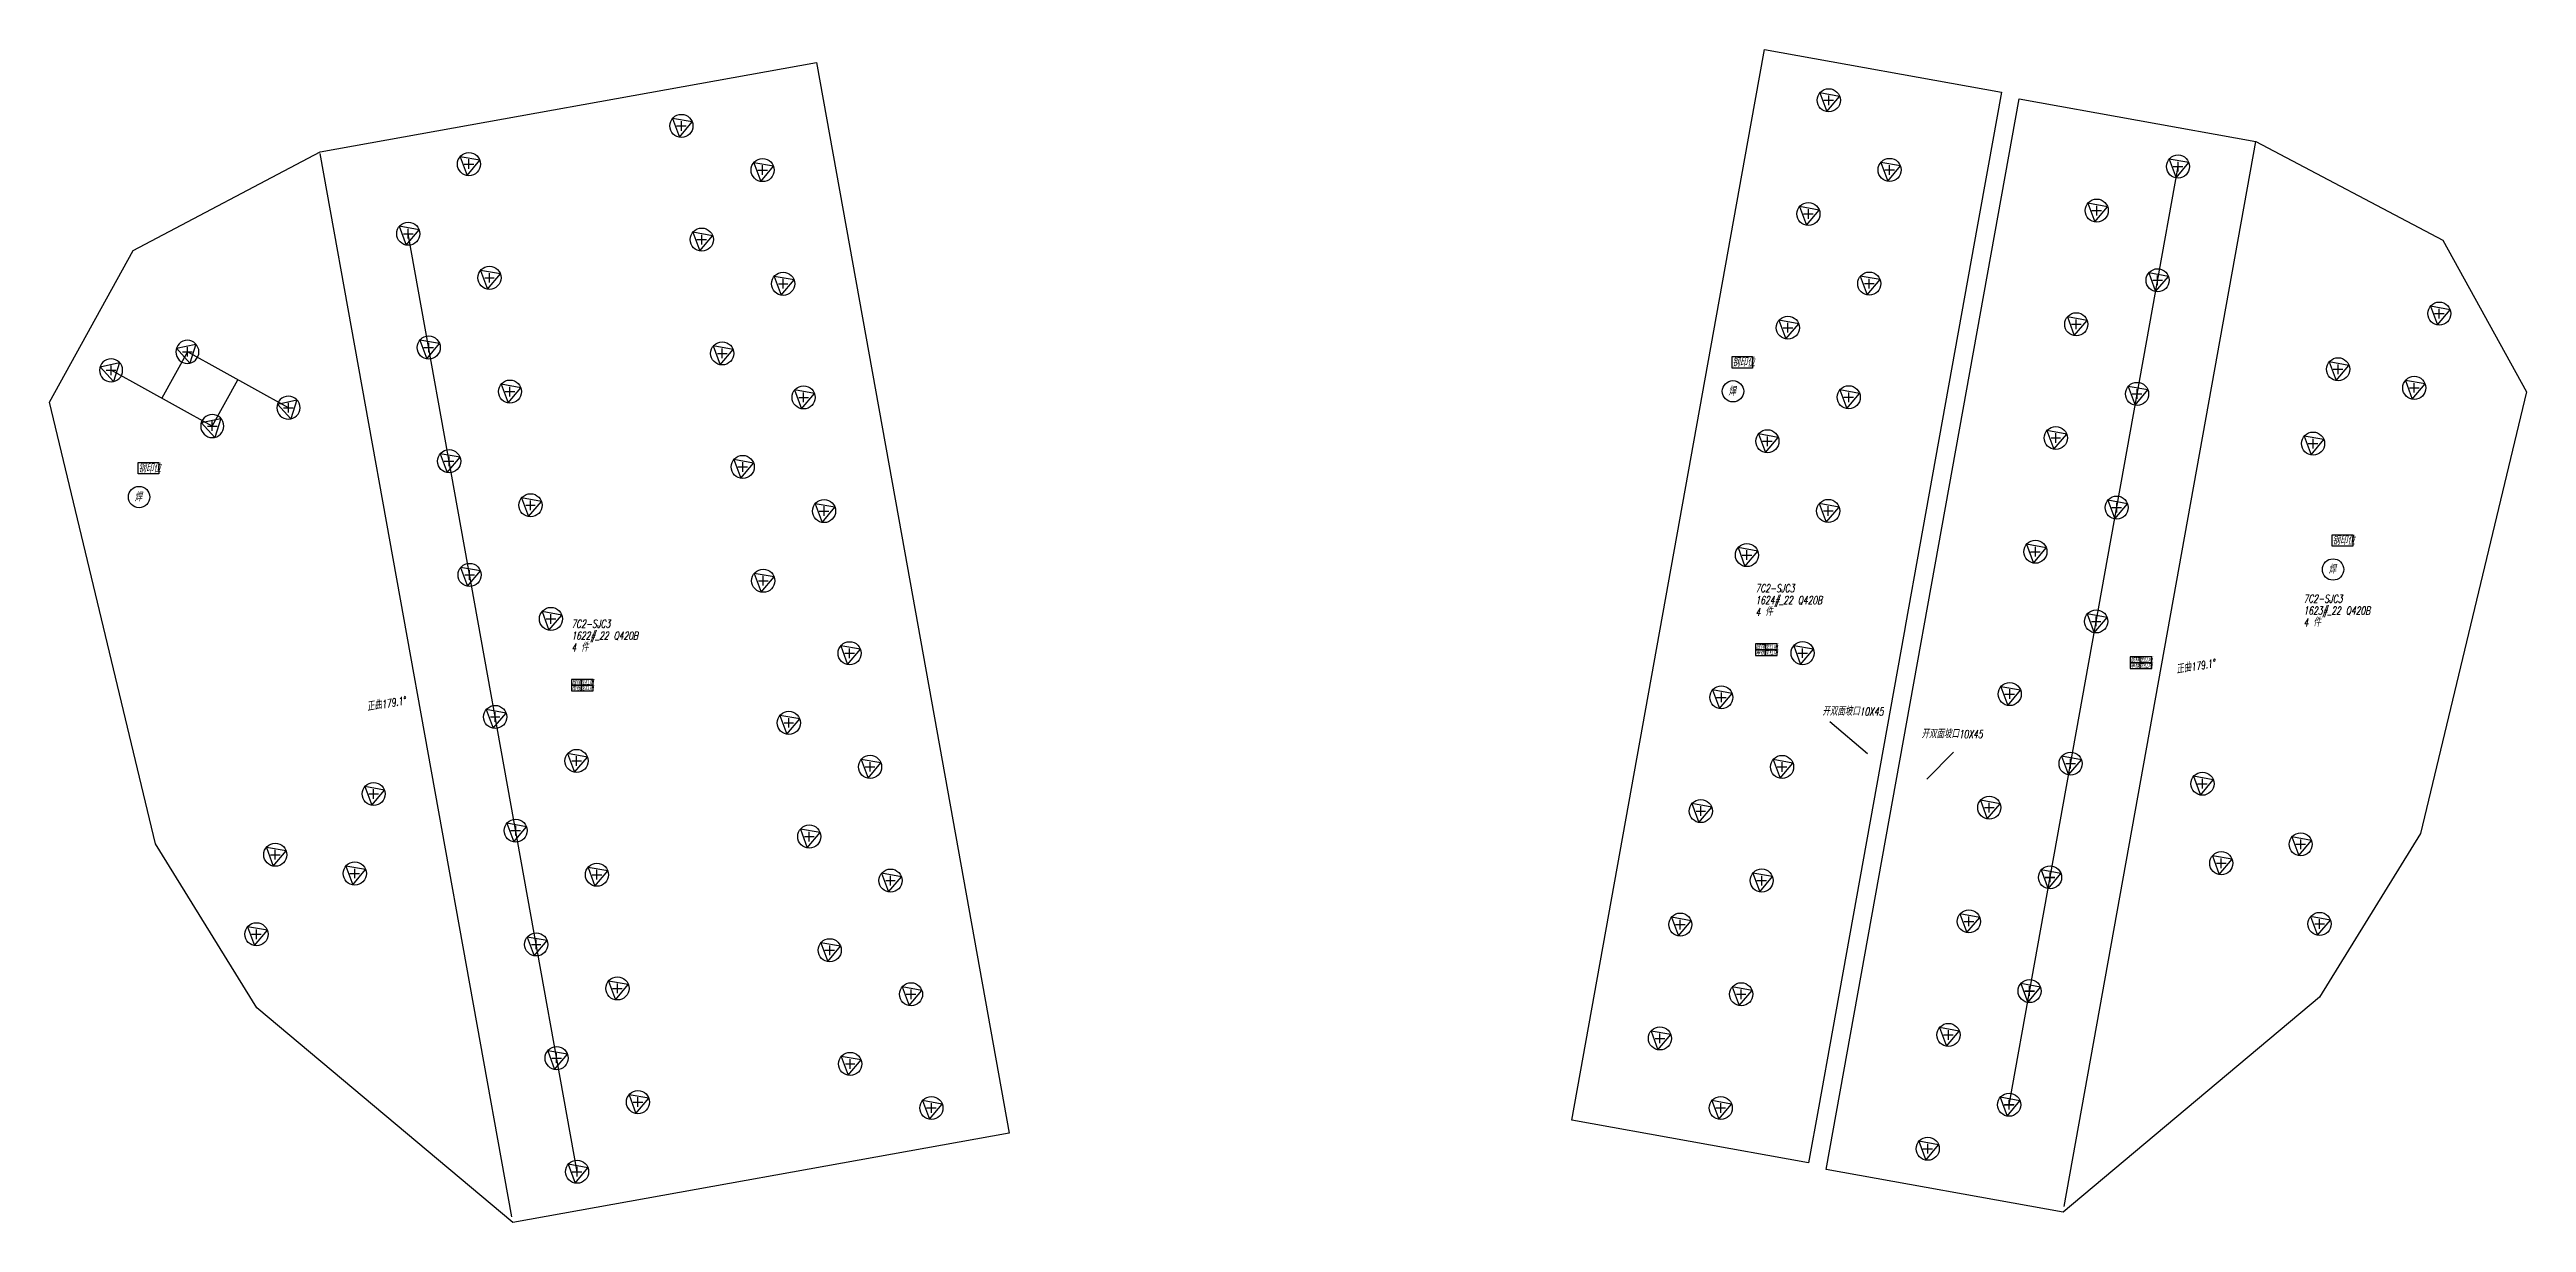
# Model space of a CAD drawing. Header units: millimetres. Extents: x -70.1 to 12, y -14.6 to 1.8.
# Drawn here: x 3.782 to 6.355, y -4.751 to -3.533 of the extents above; entities that cross this region are included whole.
import ezdxf
from ezdxf.enums import TextEntityAlignment as Align

# ---------------------------------------------------------------- set-up
doc = ezdxf.new("R2010")
doc.units = ezdxf.units.MM
doc.header["$LTSCALE"] = 0.035
doc.header["$PDMODE"] = 2
doc.header["$PDSIZE"] = 0.005
for name, color, linetype in [('0co1', 7, 'Continuous'), ('3018', 7, 'Continuous'), ('文字', 100, 'Continuous'), ('板形', 255, 'Continuous'), ('标注', 132, 'Continuous'), ('签名', 141, 'Continuous')]:
    doc.layers.add(name, color=color, linetype=linetype)
doc.styles.add('HZ', font='txt.shx', dxfattribs={"width": 0.7, "oblique": 12, "bigfont": 'hztxt.shx'})
doc.styles.get("Standard").update_dxf_attribs({"font": 'txt', "width": 0.7, "oblique": 12})
doc.dimstyles.new('ISO-25', dxfattribs={"dimtxt": 2.5, "dimasz": 0.0025, "dimexe": 1.25, "dimexo": 0.625, "dimtad": 1, "dimtxsty": 'Standard', "dimcen": 2.5, "dimadec": 0, "dimazin": 0, "dimtfac": 1, "dimtmove": 0, "dimatfit": 3, "dimfxl": 0, "dimarcsym": 0})

msp = doc.modelspace()

# ---------------------------------------------------------------- texts
at = {"layer": '3018', "color": 7, "linetype": 'Continuous', "style": 'HZ', "oblique": 12, "width": 0.7}
for s, p in [('钢印位', (5.5299, -3.8623)), ('焊', (5.5258, -3.8923)), ('钢印位', (3.8746, -3.9723)), ('焊', (3.8705, -4.0022)), ('钢印位', (6.1532, -4.0474)), ('焊', (6.1491, -4.0774)), ('开双面坡口10X45', (5.6234, -4.2248)), ('开双面坡口10X45', (5.7264, -4.2482))]:
    msp.add_text(s, height=0.00821, dxfattribs=at).set_placement(p)
at = {"layer": '文字', "color": 1, "style": 'HZ', "oblique": 12, "width": 0.7}
for s, p in [('7C2-SJC3', (5.554, -4.0967)), ('4 件', (5.554, -4.1214)), ('1624#_22 Q420B', (5.554, -4.1091)), ('7C2-SJC3', (6.1232, -4.1076)), ('1623#_22 Q420B', (6.1232, -4.1199)), ('7C2-SJC3', (4.3242, -4.1336)), ('1622#_22 Q420B', (4.3242, -4.1459)), ('4 件', (6.1232, -4.1322)), ('4 件', (4.3242, -4.1582))]:
    msp.add_text(s, height=0.00821, dxfattribs=at).set_placement(p)
at = {"layer": '文字', "style": 'HZ', "oblique": 12, "width": 0.7}
for p in [(5.9918, -4.1814), (4.1125, -4.2202)]:
    msp.add_text('正曲179.1%%d', height=0.00821, rotation=10.1677, dxfattribs=at).set_placement(p)

# ---------------------------------------------------------------- blocks, each defined once
blk = doc.blocks.new('bqian')
for p, q in [((0.045, 0.024), (0, 0.024)), ((0, 0.024), (0, 0.012)), ((0, 0.012), (0.045, 0.012)), ((0.045, 0.012), (0, 0.012)), ((0, 0.012), (0, 0)), ((0, 0), (0.045, 0)), ((0.02, 0.024), (0.02, 0)), ((0.045, 0.012), (0.045, 0.024)), ((0.045, 0), (0.045, 0.012))]:
    blk.add_line(p, q)
at = {"style": 'HZ', "oblique": 12, "width": 0.7}
for s, p in [('放样', (0.01, 0.018)), ('审核', (0.01, 0.006))]:
    blk.add_text(s, height=0.00985, dxfattribs=at).set_placement(p, align=Align.MIDDLE_CENTER)
for p in [(0.0325, 0.018), (0.0325, 0.006)]:
    blk.add_attdef('龙红雨', text='', height=0.00985, dxfattribs=at).set_placement(p, align=Align.MIDDLE_CENTER)
blk = doc.blocks.new('eo')
at = {"color": 211}
blk.add_circle((0, 0), 1, dxfattribs=at)
at = {"layer": '标注', "color": 1}
blk.add_lwpolyline([(-0.17, -0.98), (0.94, 0.34), (-0.77, 0.64)], close=True, dxfattribs=at)

# ---------------------------------------------------------------- linework, layer by layer
at = {"color": 7, "linetype": 'Continuous'}
for points in [[(5.5297, -3.8519), (5.5509, -3.8519), (5.5509, -3.8638), (5.5297, -3.8638)], [(3.8743, -3.9618), (3.8956, -3.9618), (3.8956, -3.9737), (3.8743, -3.9737)], [(6.153, -4.037), (6.1742, -4.037), (6.1742, -4.0489), (6.153, -4.0489)]]:
    msp.add_lwpolyline(points, close=True, dxfattribs=at)
for centre in [(5.5306, -3.888), (3.8752, -3.9979), (6.1538, -4.0731)]:
    msp.add_circle(centre, 0.0111, dxfattribs=at)
at = {"layer": '0co1', "color": 1}
for p, q in [((4.2623, -4.7456), (4.0634, -3.6408)), ((5.8746, -4.7348), (6.0737, -3.6284)), ((5.8174, -4.6291), (5.9928, -3.6545)), ((4.3301, -4.6987), (4.1547, -3.7243)), ((3.9253, -3.847), (3.8987, -3.8952)), ((4.0303, -3.905), (3.9253, -3.847)), ((3.9512, -3.9241), (3.8461, -3.8662)), ((3.9512, -3.9241), (3.9778, -3.876))]:
    msp.add_line(p, q, dxfattribs=at)
at = {"layer": '板形', "color": 1}
for p, q in [((4.0631, -3.6392), (4.5789, -3.5464)), ((4.5789, -3.5464), (4.6674, -4.0385)), ((5.5492, -3.6117), (5.5634, -3.533)), ((5.5634, -3.533), (5.8094, -3.5772)), ((5.5634, -3.533), (5.5634, -3.533)), ((5.6275, -4.6965), (5.8277, -3.5842)), ((5.8094, -3.5772), (5.7953, -3.656)), ((5.8277, -3.5842), (6.0738, -3.6284)), ((5.3632, -4.6453), (5.5492, -3.6117)), ((3.8691, -3.7418), (4.0631, -3.6392)), ((6.0738, -3.6284), (6.2678, -3.731)), ((5.7953, -3.656), (5.7846, -3.715)), ((5.7953, -3.656), (5.7953, -3.656)), ((5.7846, -3.715), (5.7244, -4.0497)), ((3.7822, -3.8994), (3.8691, -3.7418)), ((6.2678, -3.731), (6.3547, -3.8886)), ((6.2678, -3.731), (6.2678, -3.731)), ((3.8922, -4.3582), (3.7822, -3.8994)), ((6.3547, -3.8886), (6.2447, -4.3474)), ((4.6674, -4.0385), (4.779, -4.6585)), ((4.6674, -4.0385), (4.6674, -4.0385)), ((5.7244, -4.0497), (5.7102, -4.1284)), ((5.7084, -4.1384), (5.634, -4.5518)), ((5.7102, -4.1284), (5.7084, -4.1384)), ((6.2447, -4.3474), (6.1396, -4.5175)), ((6.2447, -4.3474), (6.2447, -4.3474)), ((3.9973, -4.5283), (3.8922, -4.3582)), ((6.1396, -4.5175), (5.8735, -4.7407)), ((4.2633, -4.7514), (3.9973, -4.5283)), ((5.634, -4.5518), (5.6198, -4.6305)), ((5.6198, -4.6305), (5.6092, -4.6896)), ((5.6092, -4.6896), (5.3632, -4.6453)), ((4.779, -4.6585), (4.2633, -4.7514)), ((5.8735, -4.7407), (5.6275, -4.6965)), ((4.2633, -4.7514), (4.2633, -4.7514))]:
    msp.add_line(p, q, dxfattribs=at)
at = {"layer": '签名', "color": 1}
for p in [(5.6301, -3.5857), (4.4384, -3.6123), (4.2178, -3.652), (5.6933, -3.658), (5.9928, -3.6545), (4.5228, -3.6582), (5.6089, -3.7038), (5.9084, -3.7003), (4.1547, -3.7243), (4.4596, -3.7304), (4.2391, -3.7701), (4.5441, -3.7763), (5.6721, -3.7761), (5.9716, -3.7727), (6.2642, -3.8073), (5.5876, -3.8219), (5.8871, -3.8184), (3.9253, -3.847), (4.176, -3.8425), (4.4808, -3.8486), (3.8461, -3.8662), (4.2604, -3.8883), (6.1591, -3.8651), (6.2382, -3.8844), (4.0303, -3.905), (4.5653, -3.8943), (5.6508, -3.8942), (5.9503, -3.8907), (3.9512, -3.9241), (5.5663, -3.9399), (5.8659, -3.9365), (4.1972, -3.9606), (4.5021, -3.9666), (6.1331, -3.9423), (4.2817, -4.0064), (4.5866, -4.0124), (5.6295, -4.0123), (5.9291, -4.0088), (5.5451, -4.0581), (5.8447, -4.0546), (4.2184, -4.0787), (4.5234, -4.0848), (4.3029, -4.1245), (5.9078, -4.127), (4.6131, -4.1601), (5.6029, -4.16), (5.5185, -4.2059), (5.818, -4.2025), (4.245, -4.2263), (4.55, -4.2324), (4.3295, -4.272), (5.8812, -4.2748), (4.6344, -4.2781), (5.5816, -4.2782), (6.0182, -4.2956), (4.1188, -4.3063), (5.4972, -4.324), (5.7968, -4.3205), (5.7968, -4.3205), (4.2663, -4.3444), (4.5712, -4.3505), (4.0166, -4.3694), (6.0377, -4.3782), (6.1202, -4.3586), (4.0992, -4.3889), (4.3507, -4.3902), (4.6556, -4.3963), (5.5604, -4.3962), (5.8599, -4.3929), (5.86, -4.3928), (3.9971, -4.452), (5.4759, -4.442), (5.7756, -4.4386), (6.1398, -4.4413), (4.2876, -4.4626), (4.5925, -4.4686), (4.372, -4.5083), (4.6769, -4.5144), (5.5391, -4.5144), (5.8387, -4.5109), (5.8387, -4.511), (5.7544, -4.5566), (4.3088, -4.5807), (5.4547, -4.5602), (4.6137, -4.5867), (4.3933, -4.6264), (4.6981, -4.6325), (5.5179, -4.6325), (5.8174, -4.6291), (5.8175, -4.629), (5.8175, -4.629), (5.7329, -4.6748), (4.3301, -4.6987)]:
    msp.add_point(p, dxfattribs=at)

# ---------------------------------------------------------------- block references
at = {"color": 1, "xscale": 0.012, "yscale": 0.012, "zscale": 0.012}
for p in [(5.6301, -3.5857), (4.4384, -3.6123), (4.2178, -3.652), (4.5228, -3.6582), (5.6933, -3.658), (5.9928, -3.6545), (5.6089, -3.7038), (5.9084, -3.7003), (4.1547, -3.7243), (4.4596, -3.7304), (4.2391, -3.7701), (4.5441, -3.7763), (5.6721, -3.7761), (5.9716, -3.7727), (5.8871, -3.8184), (6.2642, -3.8073), (4.176, -3.8425), (5.5876, -3.8219), (4.4808, -3.8486), (6.1591, -3.8651), (4.2604, -3.8883), (4.5653, -3.8943), (5.6508, -3.8942), (5.9503, -3.8907), (6.2382, -3.8844), (5.5663, -3.9399), (5.8659, -3.9365), (6.1331, -3.9423), (4.1972, -3.9606), (4.5021, -3.9666), (4.2817, -4.0064), (4.5866, -4.0124), (5.6295, -4.0123), (5.9291, -4.0088), (5.5451, -4.0581), (5.8447, -4.0546), (4.2184, -4.0787), (4.5234, -4.0848), (4.3029, -4.1245), (5.9078, -4.127), (4.6131, -4.1601), (5.6029, -4.16), (5.818, -4.2025), (4.245, -4.2263), (5.5185, -4.2059), (4.55, -4.2324), (4.3295, -4.272), (4.6344, -4.2781), (5.5816, -4.2782), (5.8812, -4.2748), (4.1188, -4.3063), (6.0182, -4.2956), (5.4972, -4.324), (5.7968, -4.3205), (4.2663, -4.3444), (4.5712, -4.3505), (6.1202, -4.3586), (4.0166, -4.3694), (6.0377, -4.3782), (4.0992, -4.3889), (4.3507, -4.3902), (4.6556, -4.3963), (5.5604, -4.3962), (5.8599, -4.3929), (3.9971, -4.452), (5.4759, -4.442), (5.7756, -4.4386), (6.1398, -4.4413), (4.2876, -4.4626), (4.5925, -4.4686), (4.372, -4.5083), (5.8387, -4.511), (4.6769, -4.5144), (5.5391, -4.5144), (5.4547, -4.5602), (5.7544, -4.5566), (4.3088, -4.5807), (4.6137, -4.5867), (4.3933, -4.6264), (4.6981, -4.6325), (5.5179, -4.6325), (5.8174, -4.6291), (5.7329, -4.6748), (4.3301, -4.6987)]:
    msp.add_blockref('eo', p, dxfattribs=at)
at = {"color": 1, "xscale": -0.012, "yscale": 0.012, "zscale": 0.012, "rotation": 122.2572329929151}
for p in [(3.9253, -3.847), (3.8461, -3.8662), (3.9512, -3.9241), (4.0303, -3.905)]:
    msp.add_blockref('eo', p, dxfattribs=at)
at = {"layer": '签名', "color": 1}
ref = msp.add_blockref('bqian', (5.554, -4.1624), dxfattribs=dict(at, xscale=0.5, yscale=0.5, zscale=0.5))
ref.add_attrib('龙红雨', '龙红雨', dxfattribs={"layer": '0', "height": 0.00493, "style": 'HZ', "oblique": 12, "width": 0.7}).set_placement((5.5702, -4.1534), align=Align.MIDDLE_CENTER)
ref.add_attrib('龙红雨', '龙红雨', dxfattribs={"layer": '0', "height": 0.00493, "style": 'HZ', "oblique": 12, "width": 0.7}).set_placement((5.5702, -4.1594), align=Align.MIDDLE_CENTER)
ref = msp.add_blockref('bqian', (5.943, -4.1759), dxfattribs=dict(at, xscale=0.5, yscale=0.5, zscale=0.5))
ref.add_attrib('龙红雨', '龙红雨', dxfattribs={"layer": '0', "height": 0.00493, "style": 'HZ', "oblique": 12, "width": 0.7}).set_placement((5.9593, -4.1669), align=Align.MIDDLE_CENTER)
ref.add_attrib('龙红雨', '龙红雨', dxfattribs={"layer": '0', "height": 0.00493, "style": 'HZ', "oblique": 12, "width": 0.7}).set_placement((5.9593, -4.1729), align=Align.MIDDLE_CENTER)
ref = msp.add_blockref('bqian', (4.3242, -4.1993), dxfattribs=dict(at, xscale=0.5, yscale=0.5, zscale=0.5))
ref.add_attrib('龙红雨', '龙红雨', dxfattribs={"layer": '0', "height": 0.00493, "style": 'HZ', "oblique": 12, "width": 0.7}).set_placement((4.3404, -4.1903), align=Align.MIDDLE_CENTER)
ref.add_attrib('龙红雨', '龙红雨', dxfattribs={"layer": '0', "height": 0.00493, "style": 'HZ', "oblique": 12, "width": 0.7}).set_placement((4.3404, -4.1963), align=Align.MIDDLE_CENTER)

msp.set_redraw_order([(e.dxf.handle, doc.entitydb.next_handle()) for e in msp.query("TEXT MTEXT ATTDEF DIMENSION ARC_DIMENSION")])  # texts and dimensions are drawn at this point

# ---------------------------------------------------------------- leaders
at = {"layer": '标注', "color": 1}
for points in [[(5.6702, -4.2647), (5.6311, -4.2315)], [(5.732, -4.291), (5.7595, -4.2627)]]:
    msp.add_leader(points, dimstyle='ISO-25', override={"dimtxt": 0.005, "dimexe": 0.0025, "dimexo": 0, "dimgap": 0.0025, "dimtad": 0, "dimlfac": 1000, "dimrnd": 1, "dimtsz": 0.0025}, dxfattribs=at)

doc.saveas('drawing.dxf')
